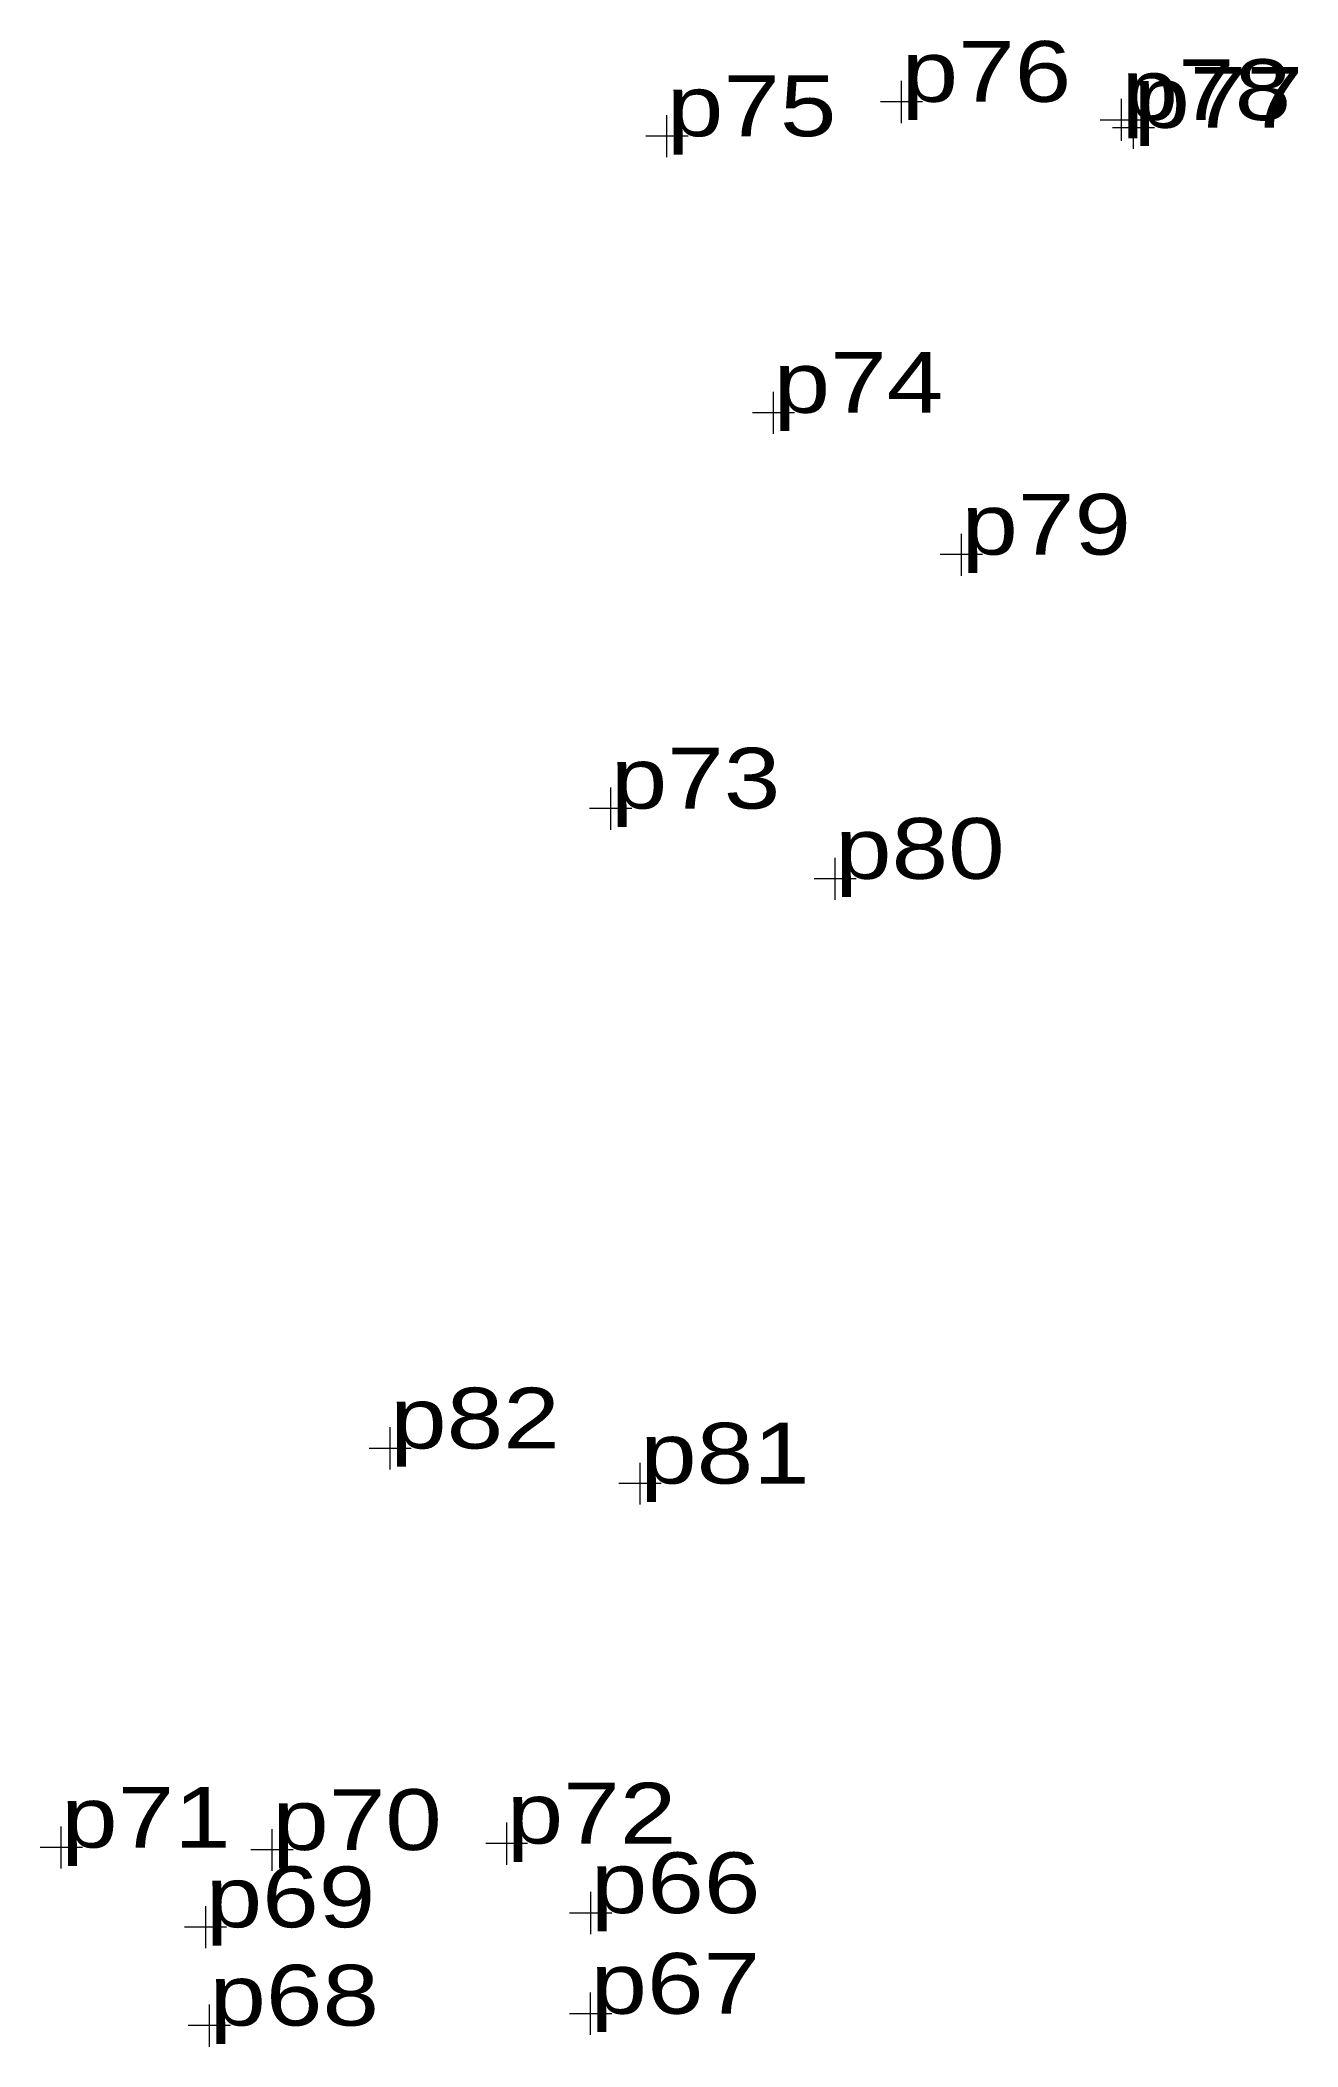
# Model space of a CAD drawing. Header units: metres. Extents: x 533908 to 552455, y 1835699 to 1869012.
# Drawn here: x 550619.4 to 550656.7, y 1839026.4 to 1839085.9 of the extents above; entities that cross this region are included whole.
import ezdxf

# ---------------------------------------------------------------- set-up
doc = ezdxf.new("R2010")
doc.units = ezdxf.units.M
doc.header["$LTSCALE"] = 0.72
doc.layers.add('12', color=7, linetype='Continuous')
doc.layers.add('7', color=7, linetype='Continuous', lineweight=13)

msp = doc.modelspace()

# ---------------------------------------------------------------- texts
at = {"layer": '12', "width": 1.25}
for s, p in [('p76', (550644.93, 1839084.04)), ('p78', (550651.44, 1839083.5)), ('p77', (550651.79, 1839083.27)), ('p75', (550637.98, 1839083.02)), ('p74', (550641.14, 1839074.83)), ('p79', (550646.7, 1839070.63)), ('p73', (550636.32, 1839063.11)), ('p80', (550642.96, 1839061.03)), ('p82', (550629.79, 1839044.16)), ('p81', (550637.19, 1839043.12)), ('p71', (550620.05, 1839032.34)), ('p70', (550626.3, 1839032.27)), ('p72', (550633.24, 1839032.46)), ('p66', (550635.73, 1839030.4)), ('p69', (550624.33, 1839029.98)), ('p67', (550635.72, 1839027.42)), ('p68', (550624.44, 1839027.07))]:
    msp.add_text(s, height=1.8, dxfattribs=at).set_placement(p)

# ---------------------------------------------------------------- linework, layer by layer
at = {"layer": '7'}
for p, q in [((550644.93, 1839083.41), (550644.93, 1839084.66)), ((550645.55, 1839084.04), (550644.3, 1839084.04)), ((550651.44, 1839082.88), (550651.44, 1839084.13)), ((550651.79, 1839082.65), (550651.79, 1839083.9)), ((550637.98, 1839082.4), (550637.98, 1839083.64)), ((550652.06, 1839083.5), (550650.81, 1839083.5)), ((550652.42, 1839083.27), (550651.17, 1839083.27)), ((550638.61, 1839083.02), (550637.36, 1839083.02)), ((550641.14, 1839074.21), (550641.14, 1839075.45)), ((550641.76, 1839074.83), (550640.52, 1839074.83)), ((550646.7, 1839070), (550646.7, 1839071.25)), ((550647.32, 1839070.63), (550646.07, 1839070.63)), ((550636.32, 1839062.48), (550636.32, 1839063.73)), ((550636.94, 1839063.11), (550635.69, 1839063.11)), ((550642.96, 1839060.41), (550642.96, 1839061.65)), ((550643.58, 1839061.03), (550642.34, 1839061.03)), ((550629.79, 1839043.54), (550629.79, 1839044.79)), ((550630.41, 1839044.16), (550629.17, 1839044.16)), ((550637.19, 1839042.5), (550637.19, 1839043.74)), ((550637.81, 1839043.12), (550636.56, 1839043.12)), ((550620.05, 1839031.72), (550620.05, 1839032.97)), ((550626.3, 1839031.65), (550626.3, 1839032.89)), ((550633.24, 1839031.83), (550633.24, 1839033.08)), ((550620.68, 1839032.34), (550619.43, 1839032.34)), ((550626.92, 1839032.27), (550625.67, 1839032.27)), ((550633.86, 1839032.46), (550632.62, 1839032.46)), ((550635.73, 1839029.78), (550635.73, 1839031.03)), ((550624.33, 1839029.36), (550624.33, 1839030.61)), ((550636.35, 1839030.4), (550635.1, 1839030.4)), ((550624.95, 1839029.98), (550623.7, 1839029.98)), ((550635.72, 1839026.8), (550635.72, 1839028.05)), ((550624.44, 1839026.44), (550624.44, 1839027.69)), ((550636.35, 1839027.42), (550635.1, 1839027.42)), ((550625.06, 1839027.07), (550623.81, 1839027.07))]:
    msp.add_line(p, q, dxfattribs=at)

msp.set_redraw_order([(e.dxf.handle, doc.entitydb.next_handle()) for e in msp.query("TEXT MTEXT ATTDEF DIMENSION ARC_DIMENSION")])  # texts and dimensions are drawn at this point

doc.saveas('drawing.dxf')
